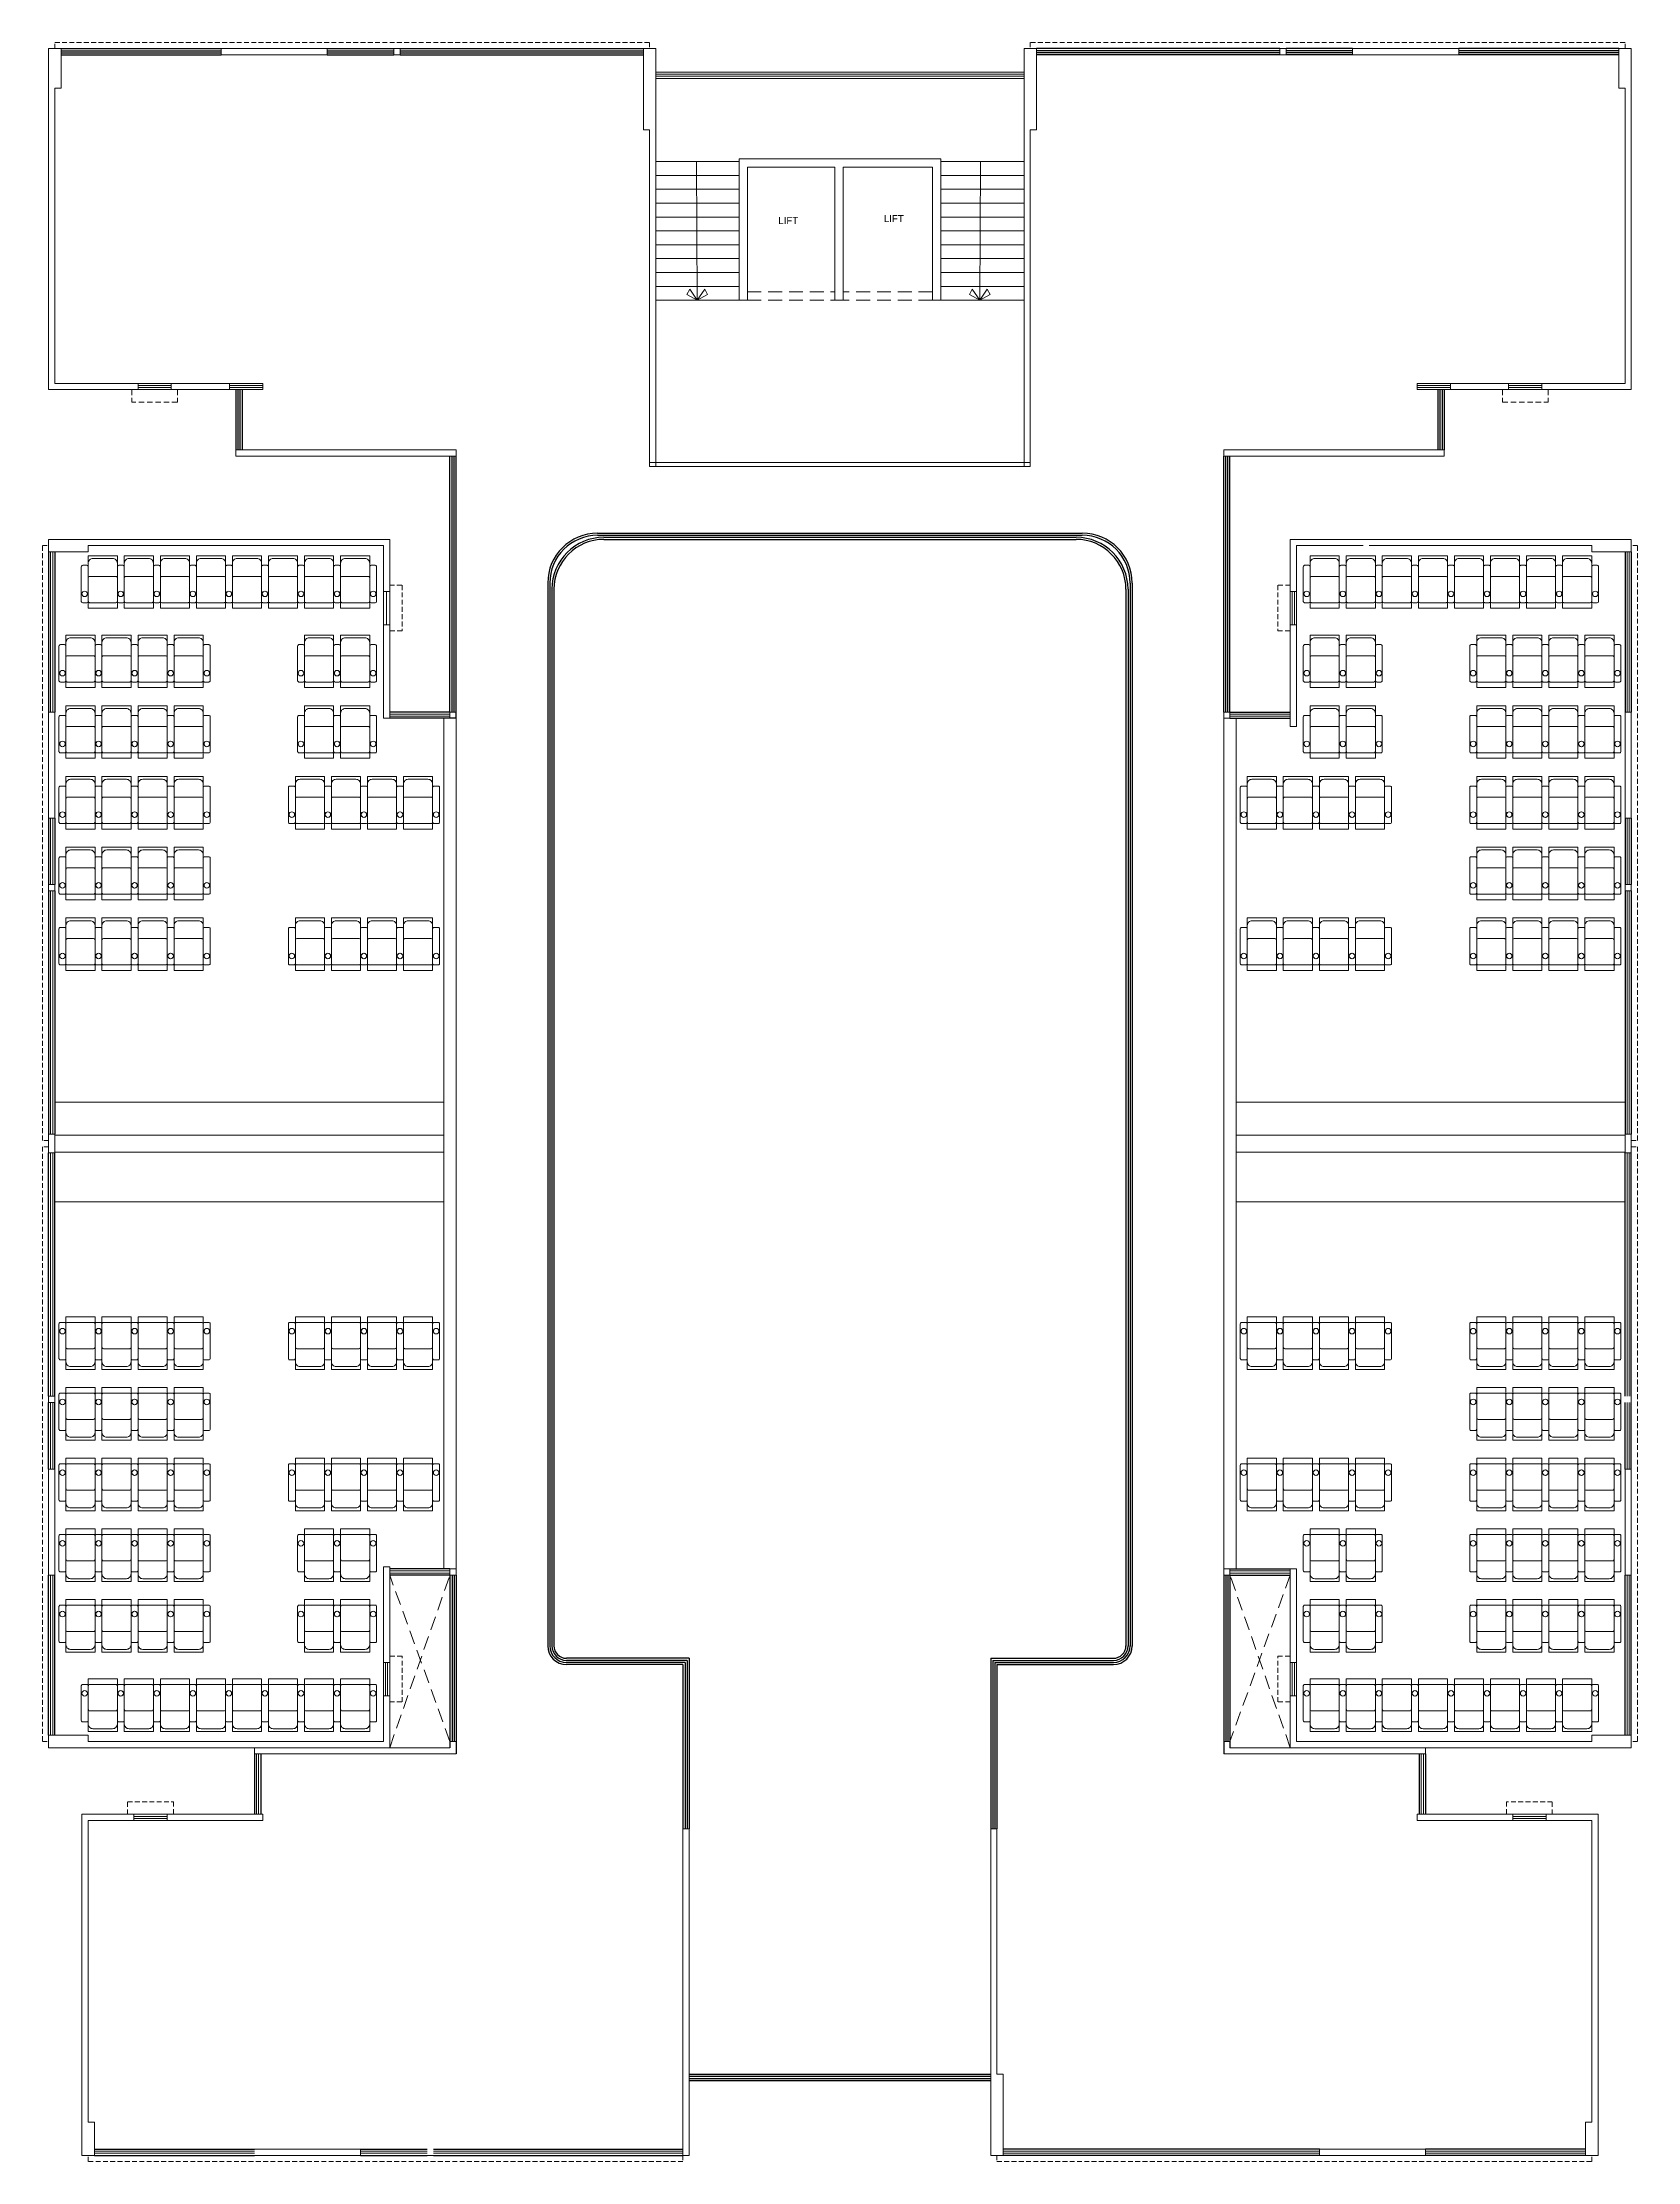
# Model space of a CAD drawing. Header units: inches. Extents: x 1807 to 67852, y 1160 to 20242.
# Drawn here: x 34339 to 35490, y 8234 to 9763 of the extents above; entities that cross this region are included whole.
import ezdxf
from ezdxf.lldxf.tags import DXFTag

# ---------------------------------------------------------------- set-up
doc = ezdxf.new("R2010")
doc.units = ezdxf.units.IN
doc.header["$MEASUREMENT"] = 0
doc.linetypes.add('DASHED', pattern=[0.75, 0.5, -0.25])
for name, color, linetype, lineweight in [('02WINDOW & DOTTED', 8, 'Continuous', 20), ('CHAIRS', 34, 'Continuous', 20), ('Nstair', 8, 'Continuous', 20), ('PROJ.', 8, 'DASHED', 20), ('RAILING', 8, 'Continuous', 25), ('Railing 01', 8, 'Continuous', 18), ('SHOP TEXT', 7, 'Continuous', 15), ('wall', 7, 'Continuous', 20), ('WALLS', 7, 'Continuous', 20), ('WINDOW', 8, 'Continuous', 15)]:
    doc.layers.add(name, color=color, linetype=linetype, lineweight=lineweight)
doc.layers.add('GF', color=36, linetype='Continuous')
doc.styles.add('Krupalu 1', font='arial.ttf')
tags = doc.linetypes.add('HIDDEN', pattern=[0.375, 0.25, -0.125]).pattern_tags.tags
tags[6:7] = [DXFTag(74, 4), DXFTag(75, 0), DXFTag(340, '0'), DXFTag(46, 1.0), DXFTag(50, 0.0), DXFTag(44, 0.0), DXFTag(45, 0.0)]
tags[4:5] = [DXFTag(74, 4), DXFTag(75, 0), DXFTag(340, '0'), DXFTag(46, 1.0), DXFTag(50, 0.0), DXFTag(44, 0.0), DXFTag(45, 0.0)]

msp = doc.modelspace()

# ---------------------------------------------------------------- texts
at = {"layer": 'SHOP TEXT', "ltscale": 0.1, "style": 'Krupalu 1'}
for p in [(34869.8, 9631.7), (34945.9, 9633.1)]:
    msp.add_text('LIFT', height=5, dxfattribs=at).set_placement(p)

# ---------------------------------------------------------------- blocks, each defined once
blk = doc.blocks.new('Recliner chair-01')
at = {"layer": 'CHAIRS', "linetype": 'HIDDEN', "lineweight": -2}
blk.add_lwpolyline([(-10.5, 33.9), (10.5, 33.9), (10.5, -4), (-10.5, -4)], close=True, dxfattribs=at)
at = {"layer": 'CHAIRS', "lineweight": -2}
for points in [[(-7.1, 31.9), (7.1, 31.9, -0.414214), (10.5, 28.5), (10.5, 1, -0.414214), (9.5, 0), (-9.5, 0, -0.414214), (-10.5, 1), (-10.5, 28.5, -0.414214)], [(-10.5, 1), (-10.5, 26, 0.414214), (-11.5, 27), (-14.5, 27, 0.414214), (-15.5, 26), (-15.5, 1, 0.414214), (-14.5, 0), (-11.5, 0, 0.414214)], [(10.5, 1), (10.5, 18, 0.414214), (9.5, 19), (-9.5, 19, 0.414214), (-10.5, 18), (-10.5, 1, 0.414214), (-9.5, 0), (9.5, 0, 0.414214)], [(10.5, 1), (10.5, 26, -0.414214), (11.5, 27), (14.5, 27, -0.414214), (15.5, 26), (15.5, 1, -0.414214), (14.5, 0), (11.5, 0, -0.414214)]]:
    blk.add_lwpolyline(points, format="xyb", close=True, dxfattribs=at)
for centre in [(-13, 6.4), (13.1, 6.4)]:
    blk.add_circle(centre, 2, dxfattribs=at)
blk = doc.blocks.new('*U182')
at = {"layer": 'CHAIRS'}
blk.add_blockref('Recliner chair-01', (0, -14.9), dxfattribs=at)
blk = doc.blocks.new('*U181')
at = {"layer": 'GF', "color": 0, "linetype": 'ByBlock', "lineweight": -2}
for p in [(0, 0), (26, 0), (52, 0), (78, 0)]:
    blk.add_blockref('*U182', p, dxfattribs=at)
at = {"layer": 'GF', "color": 0, "linetype": 'ByBlock', "lineweight": -2, "transparency": 16777216}
for p in [(104, 0), (130, 0), (156, 0), (182, 0)]:
    blk.add_blockref('*U182', p, dxfattribs=at)
blk = doc.blocks.new('*U184')
at = {"layer": 'CHAIRS'}
blk.add_blockref('Recliner chair-01', (0, -14.9), dxfattribs=at)
blk = doc.blocks.new('*U183')
at = {"layer": 'GF', "color": 0, "linetype": 'ByBlock', "lineweight": -2}
for p in [(0, 0), (26, 0)]:
    blk.add_blockref('*U184', p, dxfattribs=at)
at = {"layer": 'GF', "color": 0, "linetype": 'ByBlock', "lineweight": -2, "transparency": 16777216}
for p in [(0, -51), (26, -51)]:
    blk.add_blockref('*U184', p, dxfattribs=at)
blk = doc.blocks.new('*U186')
at = {"layer": 'CHAIRS'}
blk.add_blockref('Recliner chair-01', (0, -14.9), dxfattribs=at)
blk = doc.blocks.new('*U185')
at = {"layer": 'GF', "color": 0, "linetype": 'ByBlock', "lineweight": -2}
for p in [(0, 0), (26, 0), (52, 0), (78, 0)]:
    blk.add_blockref('*U186', p, dxfattribs=at)
blk = doc.blocks.new('*U188')
at = {"layer": 'CHAIRS'}
blk.add_blockref('Recliner chair-01', (0, -14.9), dxfattribs=at)
blk = doc.blocks.new('*U187')
at = {"layer": 'GF', "color": 0, "linetype": 'ByBlock', "lineweight": -2}
for p in [(0, 0), (26, 0)]:
    blk.add_blockref('*U188', p, dxfattribs=at)
at = {"layer": 'GF', "color": 0, "linetype": 'ByBlock', "lineweight": -2, "transparency": 16777216}
for p in [(52, 0), (78, 0), (0, -51), (26, -51), (52, -51), (78, -51), (0, -102), (26, -102), (52, -102), (78, -102), (0, -153), (26, -153), (52, -153), (78, -153), (0, -204), (26, -204), (52, -204), (78, -204)]:
    blk.add_blockref('*U188', p, dxfattribs=at)
blk = doc.blocks.new('*U190')
at = {"layer": 'CHAIRS'}
blk.add_blockref('Recliner chair-01', (0, -14.9), dxfattribs=at)
blk = doc.blocks.new('*U189')
at = {"layer": 'GF', "color": 0, "linetype": 'ByBlock', "lineweight": -2}
for p in [(0, 0), (26, 0), (52, 0), (78, 0)]:
    blk.add_blockref('*U190', p, dxfattribs=at)
blk = doc.blocks.new('*U194')
at = {"layer": 'CHAIRS'}
blk.add_blockref('Recliner chair-01', (0, -14.9), dxfattribs=at)
blk = doc.blocks.new('*U193')
at = {"layer": 'GF', "color": 0, "linetype": 'ByBlock', "lineweight": -2}
for p in [(0, 0), (26, 0), (52, 0), (78, 0)]:
    blk.add_blockref('*U194', p, dxfattribs=at)
at = {"layer": 'GF', "color": 0, "linetype": 'ByBlock', "lineweight": -2, "transparency": 16777216}
for p in [(104, 0), (130, 0), (156, 0), (182, 0)]:
    blk.add_blockref('*U194', p, dxfattribs=at)
blk = doc.blocks.new('*U196')
at = {"layer": 'CHAIRS'}
blk.add_blockref('Recliner chair-01', (0, -14.9), dxfattribs=at)
blk = doc.blocks.new('*U195')
at = {"layer": 'GF', "color": 0, "linetype": 'ByBlock', "lineweight": -2}
for p in [(0, 0), (26, 0)]:
    blk.add_blockref('*U196', p, dxfattribs=at)
at = {"layer": 'GF', "color": 0, "linetype": 'ByBlock', "lineweight": -2, "transparency": 16777216}
for p in [(0, -51), (26, -51)]:
    blk.add_blockref('*U196', p, dxfattribs=at)
blk = doc.blocks.new('*U198')
at = {"layer": 'CHAIRS'}
blk.add_blockref('Recliner chair-01', (0, -14.9), dxfattribs=at)
blk = doc.blocks.new('*U197')
at = {"layer": 'GF', "color": 0, "linetype": 'ByBlock', "lineweight": -2}
for p in [(0, 0), (26, 0), (52, 0), (78, 0)]:
    blk.add_blockref('*U198', p, dxfattribs=at)
blk = doc.blocks.new('*U192')
at = {"layer": 'CHAIRS'}
blk.add_blockref('Recliner chair-01', (0, -14.9), dxfattribs=at)
blk = doc.blocks.new('*U191')
at = {"layer": 'GF', "color": 0, "linetype": 'ByBlock', "lineweight": -2}
for p in [(0, 0), (26, 0)]:
    blk.add_blockref('*U192', p, dxfattribs=at)
at = {"layer": 'GF', "color": 0, "linetype": 'ByBlock', "lineweight": -2, "transparency": 16777216}
for p in [(52, 0), (78, 0), (0, -51), (26, -51), (52, -51), (78, -51), (0, -102), (26, -102), (52, -102), (78, -102), (0, -153), (26, -153), (52, -153), (78, -153), (0, -204), (26, -204), (52, -204), (78, -204)]:
    blk.add_blockref('*U192', p, dxfattribs=at)
blk = doc.blocks.new('*U200')
at = {"layer": 'CHAIRS'}
blk.add_blockref('Recliner chair-01', (0, -14.9), dxfattribs=at)
blk = doc.blocks.new('*U199')
at = {"layer": 'GF', "color": 0, "linetype": 'ByBlock', "lineweight": -2}
for p in [(0, 0), (26, 0), (52, 0), (78, 0)]:
    blk.add_blockref('*U200', p, dxfattribs=at)
blk = doc.blocks.new('*U206')
at = {"layer": 'CHAIRS'}
blk.add_blockref('Recliner chair-01', (0, -14.9), dxfattribs=at)
blk = doc.blocks.new('*U205')
at = {"layer": 'GF', "color": 0, "linetype": 'ByBlock', "lineweight": -2}
for p in [(0, 0), (26, 0), (52, 0), (78, 0)]:
    blk.add_blockref('*U206', p, dxfattribs=at)
at = {"layer": 'GF', "color": 0, "linetype": 'ByBlock', "lineweight": -2, "transparency": 16777216}
for p in [(104, 0), (130, 0), (156, 0), (182, 0)]:
    blk.add_blockref('*U206', p, dxfattribs=at)
blk = doc.blocks.new('*U210')
at = {"layer": 'CHAIRS'}
blk.add_blockref('Recliner chair-01', (0, -14.9), dxfattribs=at)
blk = doc.blocks.new('*U209')
at = {"layer": 'GF', "color": 0, "linetype": 'ByBlock', "lineweight": -2}
for p in [(0, 0), (26, 0)]:
    blk.add_blockref('*U210', p, dxfattribs=at)
at = {"layer": 'GF', "color": 0, "linetype": 'ByBlock', "lineweight": -2, "transparency": 16777216}
for p in [(0, -51), (26, -51)]:
    blk.add_blockref('*U210', p, dxfattribs=at)
blk = doc.blocks.new('*U212')
at = {"layer": 'CHAIRS'}
blk.add_blockref('Recliner chair-01', (0, -14.9), dxfattribs=at)
blk = doc.blocks.new('*U211')
at = {"layer": 'GF', "color": 0, "linetype": 'ByBlock', "lineweight": -2}
for p in [(0, 0), (26, 0), (52, 0), (78, 0)]:
    blk.add_blockref('*U212', p, dxfattribs=at)
blk = doc.blocks.new('*U204')
at = {"layer": 'CHAIRS'}
blk.add_blockref('Recliner chair-01', (0, -14.9), dxfattribs=at)
blk = doc.blocks.new('*U203')
at = {"layer": 'GF', "color": 0, "linetype": 'ByBlock', "lineweight": -2}
for p in [(0, 0), (26, 0)]:
    blk.add_blockref('*U204', p, dxfattribs=at)
at = {"layer": 'GF', "color": 0, "linetype": 'ByBlock', "lineweight": -2, "transparency": 16777216}
for p in [(52, 0), (78, 0), (0, -51), (26, -51), (52, -51), (78, -51), (0, -102), (26, -102), (52, -102), (78, -102), (0, -153), (26, -153), (52, -153), (78, -153), (0, -204), (26, -204), (52, -204), (78, -204)]:
    blk.add_blockref('*U204', p, dxfattribs=at)
blk = doc.blocks.new('*U214')
at = {"layer": 'CHAIRS'}
blk.add_blockref('Recliner chair-01', (0, -14.9), dxfattribs=at)
blk = doc.blocks.new('*U213')
at = {"layer": 'GF', "color": 0, "linetype": 'ByBlock', "lineweight": -2}
for p in [(0, 0), (26, 0), (52, 0), (78, 0)]:
    blk.add_blockref('*U214', p, dxfattribs=at)
blk = doc.blocks.new('*U216')
at = {"layer": 'CHAIRS'}
blk.add_blockref('Recliner chair-01', (0, -14.9), dxfattribs=at)
blk = doc.blocks.new('*U215')
at = {"layer": 'GF', "color": 0, "linetype": 'ByBlock', "lineweight": -2}
for p in [(0, 0), (26, 0), (52, 0), (78, 0)]:
    blk.add_blockref('*U216', p, dxfattribs=at)
at = {"layer": 'GF', "color": 0, "linetype": 'ByBlock', "lineweight": -2, "transparency": 16777216}
for p in [(104, 0), (130, 0), (156, 0), (182, 0)]:
    blk.add_blockref('*U216', p, dxfattribs=at)
blk = doc.blocks.new('*U208')
at = {"layer": 'CHAIRS'}
blk.add_blockref('Recliner chair-01', (0, -14.9), dxfattribs=at)
blk = doc.blocks.new('*U207')
at = {"layer": 'GF', "color": 0, "linetype": 'ByBlock', "lineweight": -2}
for p in [(0, 0), (26, 0)]:
    blk.add_blockref('*U208', p, dxfattribs=at)
at = {"layer": 'GF', "color": 0, "linetype": 'ByBlock', "lineweight": -2, "transparency": 16777216}
for p in [(0, -51), (26, -51)]:
    blk.add_blockref('*U208', p, dxfattribs=at)
blk = doc.blocks.new('*U202')
at = {"layer": 'CHAIRS'}
blk.add_blockref('Recliner chair-01', (0, -14.9), dxfattribs=at)
blk = doc.blocks.new('*U201')
at = {"layer": 'GF', "color": 0, "linetype": 'ByBlock', "lineweight": -2}
for p in [(0, 0), (26, 0), (52, 0), (78, 0)]:
    blk.add_blockref('*U202', p, dxfattribs=at)
blk = doc.blocks.new('*U218')
at = {"layer": 'CHAIRS'}
blk.add_blockref('Recliner chair-01', (0, -14.9), dxfattribs=at)
blk = doc.blocks.new('*U217')
at = {"layer": 'GF', "color": 0, "linetype": 'ByBlock', "lineweight": -2}
for p in [(0, 0), (26, 0)]:
    blk.add_blockref('*U218', p, dxfattribs=at)
at = {"layer": 'GF', "color": 0, "linetype": 'ByBlock', "lineweight": -2, "transparency": 16777216}
for p in [(52, 0), (78, 0), (0, -51), (26, -51), (52, -51), (78, -51), (0, -102), (26, -102), (52, -102), (78, -102), (0, -153), (26, -153), (52, -153), (78, -153), (0, -204), (26, -204), (52, -204), (78, -204)]:
    blk.add_blockref('*U218', p, dxfattribs=at)
blk = doc.blocks.new('*U220')
at = {"layer": 'CHAIRS'}
blk.add_blockref('Recliner chair-01', (0, -14.9), dxfattribs=at)
blk = doc.blocks.new('*U219')
at = {"layer": 'GF', "color": 0, "linetype": 'ByBlock', "lineweight": -2}
for p in [(0, 0), (26, 0), (52, 0), (78, 0)]:
    blk.add_blockref('*U220', p, dxfattribs=at)

# ---------------------------------------------------------------- linework, layer by layer
at = {"layer": '02WINDOW & DOTTED'}
for p, q in [((35047, 9741.2), (34781.3, 9741.2)), ((35047, 9739.7), (34781.3, 9739.7)), ((35047, 9738.2), (34781.3, 9738.2)), ((35047, 9736.7), (34781.3, 9736.7)), ((34745.3, 8597.2), (34805.3, 8597.2)), ((34745.3, 8595.7), (34803.8, 8595.7)), ((34745.3, 8594.2), (34802.3, 8594.2)), ((34745.3, 8592.7), (34800.8, 8592.7))]:
    msp.add_line(p, q, dxfattribs=at)
at = {"layer": '02WINDOW & DOTTED', "linetype": 'DASHED', "ltscale": 20}
for p, q in [((34847.5, 9582.7), (34910.5, 9582.7)), ((34847.5, 9576.7), (34910.5, 9576.7)), ((34981, 9582.7), (34916.5, 9582.7)), ((34981, 9576.7), (34916.5, 9576.7)), ((34633, 8537.2), (34589.5, 8657.2)), ((34589.5, 8532.7), (34633, 8657.2)), ((35239, 8532.7), (35195.5, 8657.2)), ((35239, 8657.2), (35195.5, 8537.2))]:
    msp.add_line(p, q, dxfattribs=at)
at = {"layer": 'Nstair', "ltscale": 10}
for p, q in [((34841.5, 9676.7), (34781.5, 9676.7)), ((34810.8, 9676.7), (34811.3, 9576.7)), ((34987, 9676.7), (35047, 9676.7)), ((35015.6, 9676.7), (35015.1, 9576.7)), ((34841.5, 9666.7), (34781.5, 9666.7)), ((34987, 9666.7), (35047, 9666.7)), ((34841.5, 9656.7), (34781.5, 9656.7)), ((34841.5, 9646.7), (34781.5, 9646.7)), ((34987, 9656.7), (35047, 9656.7)), ((34987, 9646.7), (35047, 9646.7)), ((34841.5, 9636.7), (34781.5, 9636.7)), ((34987, 9636.7), (35047, 9636.7)), ((34841.5, 9626.7), (34781.5, 9626.7)), ((34841.5, 9616.7), (34781.5, 9616.7)), ((34987, 9626.7), (35047, 9626.7)), ((34987, 9616.7), (35047, 9616.7)), ((34841.5, 9606.7), (34781.5, 9606.7)), ((34987, 9606.7), (35047, 9606.7)), ((34841.5, 9596.7), (34781.5, 9596.7)), ((34841.5, 9586.7), (34781.5, 9586.7)), ((34803.7, 9580.9), (34805.9, 9584.8)), ((34805.9, 9584.8), (34811.3, 9576.7)), ((34816.7, 9584.8), (34811.3, 9576.7)), ((34818.8, 9580.9), (34816.7, 9584.8)), ((34987, 9596.7), (35047, 9596.7)), ((34987, 9586.7), (35047, 9586.7)), ((35007.6, 9580.9), (35009.7, 9584.8)), ((35009.7, 9584.8), (35015.1, 9576.7)), ((35020.5, 9584.8), (35015.1, 9576.7)), ((35022.6, 9580.9), (35020.5, 9584.8)), ((34841.5, 9576.7), (34781.5, 9576.7)), ((34811.3, 9576.7), (34803.7, 9580.9)), ((34811.3, 9576.7), (34818.8, 9580.9)), ((34987, 9576.7), (35047, 9576.7)), ((35015.1, 9576.7), (35007.6, 9580.9)), ((35015.1, 9576.7), (35022.6, 9580.9))]:
    msp.add_line(p, q, dxfattribs=at)
at = {"layer": 'PROJ.', "ltscale": 8}
for p, q in [((34403.5, 9512.2), (34403.5, 9503.2)), ((34436.5, 9512.2), (34436.5, 9503.2)), ((35392, 9512.2), (35392, 9503.2)), ((35425, 9512.2), (35425, 9503.2)), ((34436.5, 9503.2), (34403.5, 9503.2)), ((35392, 9503.2), (35425, 9503.2))]:
    msp.add_line(p, q, dxfattribs=at)
at = {"layer": 'PROJ.', "ltscale": 7}
for points in [[(34348, 9758.2), (34348, 9762.7), (34777, 9762.7), (34777, 9758.2)], [(35480.5, 9758.2), (35480.5, 9762.7), (35051.5, 9762.7), (35051.5, 9758.2)], [(34343.5, 8970.7), (34339, 8970.7), (34339, 9399.7), (34343.5, 9399.7)], [(35485, 8970.7), (35489.5, 8970.7), (35489.5, 9399.7), (35485, 9399.7)], [(34589.5, 9371.2), (34598.5, 9371.2), (34598.5, 9338.2), (34589.5, 9338.2)], [(35239, 9371.2), (35230, 9371.2), (35230, 9338.2), (35239, 9338.2)], [(34343.5, 8966.2), (34339, 8966.2), (34339, 8537.2), (34343.5, 8537.2)], [(35485, 8966.2), (35489.5, 8966.2), (35489.5, 8537.2), (35485, 8537.2)], [(34589.5, 8565.7), (34598.5, 8565.7), (34598.5, 8598.7), (34589.5, 8598.7)], [(35239, 8565.7), (35230, 8565.7), (35230, 8598.7), (35239, 8598.7)], [(34400.5, 8484.7), (34400.5, 8493.7), (34433.5, 8493.7), (34433.5, 8484.7)], [(35428, 8484.7), (35428, 8493.7), (35395, 8493.7), (35395, 8484.7)], [(34801, 8238.7), (34801, 8234.2), (34372, 8234.2), (34372, 8238.7)], [(35027.5, 8238.7), (35027.5, 8234.2), (35456.5, 8234.2), (35456.5, 8238.7)]]:
    msp.add_lwpolyline(points, dxfattribs=at)
at = {"layer": 'RAILING'}
for p, q in [((34352.5, 9758.2), (34468, 9758.2)), ((34352.5, 9756.7), (34468, 9756.7)), ((34352.5, 9755.2), (34468, 9755.2)), ((34352.5, 9753.7), (34468, 9753.7)), ((34544.5, 9758.2), (34592.5, 9758.2)), ((34544.5, 9756.7), (34592.5, 9756.7)), ((34544.5, 9755.2), (34592.5, 9755.2)), ((34544.5, 9753.7), (34592.5, 9753.7)), ((34597, 9758.2), (34772.5, 9758.2)), ((34597, 9756.7), (34772.5, 9756.7)), ((34597, 9755.2), (34772.5, 9755.2)), ((34597, 9753.7), (34772.5, 9753.7)), ((35231.5, 9758.2), (35056, 9758.2)), ((35231.5, 9756.7), (35056, 9756.7)), ((35231.5, 9755.2), (35056, 9755.2)), ((35231.5, 9753.7), (35056, 9753.7)), ((35284, 9758.2), (35236, 9758.2)), ((35284, 9756.7), (35236, 9756.7)), ((35284, 9755.2), (35236, 9755.2)), ((35284, 9753.7), (35236, 9753.7)), ((35476, 9758.2), (35360.5, 9758.2)), ((35476, 9756.7), (35360.5, 9756.7)), ((35476, 9755.2), (35360.5, 9755.2)), ((35476, 9753.7), (35360.5, 9753.7)), ((34478.5, 9512.2), (34478.5, 9468.7)), ((34480, 9512.2), (34480, 9468.7)), ((34481.5, 9512.2), (34481.5, 9468.7)), ((34483, 9512.2), (34483, 9468.7)), ((35345.5, 9512.2), (35345.5, 9468.7)), ((35347, 9512.2), (35347, 9468.7)), ((35348.5, 9512.2), (35348.5, 9468.7)), ((35350, 9512.2), (35350, 9468.7)), ((34633, 9279.7), (34633, 9464.2)), ((34634.5, 9279.7), (34634.5, 9464.2)), ((34636, 9279.7), (34636, 9464.2)), ((34637.5, 9275.2), (34637.5, 9464.2)), ((35191, 9279.7), (35191, 9464.2)), ((35192.5, 9279.7), (35192.5, 9464.2)), ((35194, 9279.7), (35194, 9464.2)), ((35195.5, 9279.7), (35195.5, 9464.2)), ((34739.5, 9408.7), (35089, 9408.7)), ((34739.5, 9407.2), (35089, 9407.2)), ((34744, 9405.7), (35084.5, 9405.7)), ((34744, 9404.2), (35084.5, 9404.2)), ((34343.5, 9395.2), (34343.5, 9279.7)), ((34348, 9395.2), (34348, 9279.7)), ((35480.5, 9395.2), (35480.5, 9279.7)), ((35485, 9395.2), (35485, 9279.7)), ((34703.5, 9372.7), (34703.5, 8606.2)), ((34705, 9372.7), (34705, 8606.2)), ((35123.5, 9372.7), (35123.5, 8605.9)), ((35125, 9372.7), (35125, 8605.9)), ((34706.5, 9368.2), (34706.5, 8606.2)), ((34708, 9368.2), (34708, 8606.2)), ((35120.5, 9368.2), (35120.5, 8606)), ((35122, 9368.2), (35122, 8606)), ((34633, 9279.7), (34589.5, 9279.7)), ((35195.5, 9279.7), (35239, 9279.7)), ((34637.5, 9275.2), (34589.5, 9275.2)), ((35195.5, 9275.2), (35239, 9275.2)), ((34343.5, 9203.2), (34343.5, 9155.2)), ((34348, 9203.2), (34348, 9155.2)), ((35480.5, 9203.2), (35480.5, 9155.2)), ((35485, 9203.2), (35485, 9155.2)), ((34343.5, 9150.7), (34343.5, 8975.2)), ((34348, 9150.7), (34348, 8975.2)), ((35480.5, 9150.7), (35480.5, 8975.2)), ((35485, 9150.7), (35485, 8975.2)), ((34343.5, 8786.2), (34343.5, 8961.7)), ((34348, 8786.2), (34348, 8961.7)), ((35480.5, 8786.2), (35480.5, 8961.7)), ((35485, 8786.2), (35485, 8961.7)), ((34343.5, 8733.7), (34343.5, 8781.7)), ((34348, 8733.7), (34348, 8781.7)), ((35480.5, 8733.7), (35480.5, 8781.7)), ((35485, 8733.7), (35485, 8781.7)), ((34343.5, 8541.7), (34343.5, 8657.2)), ((34348, 8541.7), (34348, 8657.2)), ((34633, 8661.7), (34589.5, 8661.7)), ((34633, 8657.2), (34589.5, 8657.2)), ((34633, 8657.2), (34633, 8532.7)), ((34634.5, 8657.2), (34634.5, 8537.2)), ((34636, 8657.2), (34636, 8537.2)), ((34637.5, 8657.2), (34637.5, 8528.2)), ((35191, 8657.2), (35191, 8528.2)), ((35192.5, 8657.2), (35192.5, 8537.2)), ((35194, 8657.2), (35194, 8537.2)), ((35195.5, 8661.7), (35239, 8661.7)), ((35195.5, 8657.2), (35239, 8657.2)), ((35195.5, 8657.2), (35195.5, 8532.7)), ((35480.5, 8541.7), (35480.5, 8657.2)), ((35485, 8541.7), (35485, 8657.2)), ((34805.5, 8597.2), (34717, 8597.2)), ((34804, 8595.7), (34717, 8595.7)), ((34802.5, 8594.2), (34717, 8594.2)), ((34801, 8592.7), (34717, 8592.7)), ((34801, 8592.7), (34801, 8474.2)), ((34802.5, 8594.2), (34802.5, 8474.2)), ((34804, 8595.7), (34804, 8474.2)), ((34805.5, 8597.2), (34805.5, 8474.2)), ((35023, 8597.2), (35023, 8474.2)), ((35023, 8597.2), (35111.5, 8597.2)), ((35024.5, 8595.7), (35024.5, 8474.2)), ((35024.5, 8595.7), (35111.5, 8595.7)), ((35026, 8594.2), (35026, 8474.2)), ((35026, 8594.2), (35111.5, 8594.2)), ((35027.5, 8592.7), (35027.5, 8474.2)), ((35027.5, 8592.7), (35111.5, 8592.7)), ((34492, 8528.2), (34492, 8484.7)), ((34496.5, 8528.2), (34496.5, 8484.7)), ((35332, 8528.2), (35332, 8484.7)), ((35336.5, 8528.2), (35336.5, 8484.7)), ((34805.5, 8297.2), (35023, 8297.2)), ((34805.5, 8295.7), (35023, 8295.7)), ((34805.5, 8294.2), (35023, 8294.2)), ((34805.5, 8292.7), (35023, 8292.7)), ((34805.5, 8292.7), (35023, 8292.7)), ((34376.5, 8243.2), (34492, 8243.2)), ((34376.5, 8238.7), (34492, 8238.7)), ((34568.5, 8243.2), (34616.5, 8243.2)), ((34568.5, 8238.7), (34616.5, 8238.7)), ((34621, 8243.2), (34801, 8243.2)), ((34621, 8238.7), (34801, 8238.7)), ((35203, 8243.2), (35032, 8243.2)), ((35203, 8238.7), (35032, 8238.7)), ((35260, 8243.2), (35203, 8243.2)), ((35260, 8238.7), (35203, 8238.7)), ((35452, 8243.2), (35336.5, 8243.2)), ((35452, 8238.7), (35336.5, 8238.7))]:
    msp.add_line(p, q, dxfattribs=at)
for centre, radius, start, end in [((34739.5, 9372.7), 36, 90, 180), ((34739.5, 9372.7), 34.5, 90, 180), ((34744, 9368.2), 37.5, 90, 180), ((34744, 9368.2), 36, 90, 180), ((35084.5, 9368.2), 37.5, 0, 90), ((35084.5, 9368.2), 36, 0, 90), ((35089, 9372.7), 36, 0, 90), ((35089, 9372.7), 34.5, 0, 90), ((34717, 8606.2), 13.5, 180, 270), ((34717, 8606.2), 12, 180, 270), ((34717, 8606.2), 10.5, 180, 270), ((34717, 8606.2), 9, 180, 270), ((35111.5, 8606.2), 13.5, 270, 0), ((35111.5, 8606.2), 12, 270, 0), ((35111.5, 8606.2), 10.5, 270, 0), ((35111.5, 8606.2), 9, 270, 0)]:
    msp.add_arc(centre, radius, start, end, dxfattribs=at)
at = {"layer": 'Railing 01'}
for p, q in [((34345, 9395.2), (34345, 9279.7)), ((34346.5, 9395.2), (34346.5, 9279.7)), ((35482, 9395.2), (35482, 9279.7)), ((35483.5, 9395.2), (35483.5, 9279.7)), ((34633, 9278.2), (34589.5, 9278.2)), ((35195.5, 9278.2), (35239, 9278.2)), ((34633, 9276.7), (34589.5, 9276.7)), ((35195.5, 9276.7), (35239, 9276.7)), ((34345, 9203.2), (34345, 9155.2)), ((34346.5, 9203.2), (34346.5, 9155.2)), ((35482, 9203.2), (35482, 9155.2)), ((35483.5, 9203.2), (35483.5, 9155.2)), ((34345, 9150.7), (34345, 8975.2)), ((34346.5, 9150.7), (34346.5, 8975.2)), ((35482, 9150.7), (35482, 8975.2)), ((35483.5, 9150.7), (35483.5, 8975.2)), ((34345, 8786.2), (34345, 8961.7)), ((34346.5, 8786.2), (34346.5, 8961.7)), ((35482, 8786.2), (35482, 8961.7)), ((35483.5, 8786.2), (35483.5, 8961.7)), ((34345, 8733.7), (34345, 8781.7)), ((34346.5, 8733.7), (34346.5, 8781.7)), ((35482, 8733.7), (35482, 8781.7)), ((35483.5, 8733.7), (35483.5, 8781.7)), ((34345, 8541.7), (34345, 8657.2)), ((34346.5, 8541.7), (34346.5, 8657.2)), ((34633, 8660.2), (34589.5, 8660.2)), ((34633, 8658.7), (34589.5, 8658.7)), ((35195.5, 8660.2), (35239, 8660.2)), ((35195.5, 8658.7), (35239, 8658.7)), ((35482, 8541.7), (35482, 8657.2)), ((35483.5, 8541.7), (35483.5, 8657.2)), ((34493.5, 8528.2), (34493.5, 8484.7)), ((34495, 8528.2), (34495, 8484.7)), ((35333.5, 8528.2), (35333.5, 8484.7)), ((35335, 8528.2), (35335, 8484.7)), ((34376.5, 8241.7), (34492, 8241.7)), ((34376.5, 8240.2), (34492, 8240.2)), ((34568.5, 8241.7), (34616.5, 8241.7)), ((34568.5, 8240.2), (34616.5, 8240.2)), ((34621, 8241.7), (34801, 8241.7)), ((34621, 8240.2), (34801, 8240.2)), ((35203, 8241.7), (35032, 8241.7)), ((35203, 8240.2), (35032, 8240.2)), ((35260, 8241.7), (35203, 8241.7)), ((35260, 8240.2), (35203, 8240.2)), ((35452, 8241.7), (35336.5, 8241.7)), ((35452, 8240.2), (35336.5, 8240.2))]:
    msp.add_line(p, q, dxfattribs=at)
at = {"layer": 'wall'}
for p, q in [((34343.5, 9758.2), (34343.5, 9512.2)), ((34343.5, 9758.2), (34352.5, 9758.2)), ((34352.5, 9734.2), (34352.5, 9758.2)), ((34468, 9758.2), (34468, 9753.7)), ((34468, 9758.2), (34544.5, 9758.2)), ((34468, 9753.7), (34540, 9753.7)), ((34540, 9753.7), (34540, 9753.7)), ((34544.5, 9753.7), (34540, 9753.7)), ((34544.5, 9758.2), (34544.5, 9753.7)), ((34592.5, 9758.2), (34592.5, 9758.2)), ((34592.5, 9758.2), (34597, 9758.2)), ((34772.5, 9758.2), (34772.5, 9704.2)), ((34772.5, 9758.2), (34781.5, 9758.2)), ((34781.5, 9758.2), (34781.5, 9456.7)), ((35047, 9758.2), (35047, 9456.7)), ((35056, 9758.2), (35047, 9758.2)), ((35056, 9758.2), (35056, 9704.2)), ((35231.5, 9758.2), (35231.5, 9753.7)), ((35236, 9758.2), (35231.5, 9758.2)), ((35236, 9758.2), (35236, 9753.7)), ((35284, 9758.2), (35284, 9753.7)), ((35360.5, 9758.2), (35284, 9758.2)), ((35360.5, 9753.7), (35284, 9753.7)), ((35360.5, 9758.2), (35360.5, 9753.7)), ((35476, 9734.2), (35476, 9758.2)), ((35485, 9758.2), (35476, 9758.2)), ((35485, 9758.2), (35485, 9512.2)), ((34348, 9729.7), (34348, 9569.2)), ((34352.5, 9729.7), (34348, 9729.7)), ((34352.5, 9729.7), (34352.5, 9734.2)), ((35476, 9729.7), (35476, 9734.2)), ((35476, 9734.2), (35476, 9734.2)), ((35476, 9729.7), (35480.5, 9729.7)), ((35480.5, 9729.7), (35480.5, 9569.2)), ((34772.5, 9699.7), (34772.5, 9704.2)), ((34772.5, 9704.2), (34772.5, 9704.2)), ((34772.5, 9699.7), (34777, 9699.7)), ((34777, 9699.7), (34777, 9456.7)), ((35051.5, 9699.7), (35051.5, 9456.7)), ((35056, 9699.7), (35051.5, 9699.7)), ((35056, 9699.7), (35056, 9704.2)), ((35056, 9704.2), (35056, 9704.2)), ((34916.5, 9678.7), (34841.5, 9678.7)), ((34841.5, 9678.7), (34841.5, 9576.7)), ((34910.5, 9678.7), (34987, 9678.7)), ((34987, 9678.7), (34987, 9576.7)), ((34847.5, 9576.7), (34847.5, 9672.7)), ((34847.5, 9672.7), (34910.5, 9672.7)), ((34910.5, 9672.7), (34910.5, 9576.7)), ((34910.5, 9576.7), (34910.5, 9672.7)), ((34916.5, 9576.7), (34916.5, 9672.7)), ((34981, 9672.7), (34916.5, 9672.7)), ((34916.5, 9672.7), (34916.5, 9576.7)), ((34981, 9576.7), (34981, 9672.7)), ((34348, 9569.2), (34348, 9564.7)), ((34348, 9569.2), (34348, 9569.2)), ((34841.5, 9576.7), (34847.5, 9576.7)), ((34910.5, 9576.7), (34916.5, 9576.7)), ((34916.5, 9576.7), (34910.5, 9576.7)), ((34987, 9576.7), (34981, 9576.7)), ((35480.5, 9569.2), (35480.5, 9564.7)), ((35480.5, 9569.2), (35480.5, 9569.2)), ((34348, 9564.7), (34348, 9564.7)), ((34348, 9564.7), (34348, 9516.7)), ((35480.5, 9564.7), (35480.5, 9564.7)), ((35480.5, 9564.7), (35480.5, 9516.7)), ((34408, 9512.2), (34343.5, 9512.2)), ((34408, 9516.7), (34348, 9516.7)), ((34408, 9516.7), (34408, 9512.2)), ((34432, 9516.7), (34432, 9512.2)), ((34474, 9512.2), (34432, 9512.2)), ((34436.5, 9516.7), (34436.5, 9516.7)), ((34474, 9516.7), (34436.5, 9516.7)), ((34474, 9516.7), (34474, 9512.2)), ((35354.5, 9516.7), (35396.5, 9516.7)), ((35354.5, 9516.7), (35354.5, 9512.2)), ((35354.5, 9512.2), (35396.5, 9512.2)), ((35396.5, 9516.7), (35396.5, 9512.2)), ((35420.5, 9516.7), (35420.5, 9512.2)), ((35420.5, 9516.7), (35480.5, 9516.7)), ((35420.5, 9512.2), (35485, 9512.2)), ((34478.5, 9468.7), (34478.5, 9464.2)), ((35350, 9468.7), (35350, 9464.2)), ((34589.5, 9404.2), (34343.5, 9404.2)), ((34343.5, 9395.2), (34343.5, 9404.2)), ((34589.5, 9366.7), (34589.5, 9404.2)), ((35239, 9404.2), (35485, 9404.2)), ((35239, 9366.7), (35239, 9404.2)), ((35485, 9395.2), (35485, 9404.2)), ((34367.5, 9395.2), (34343.5, 9395.2)), ((34367.5, 9395.2), (34367.5, 9395.2)), ((34367.5, 9395.2), (34372, 9395.2)), ((34372, 9399.7), (34372, 9395.2)), ((34532.5, 9399.7), (34372, 9399.7)), ((34532.5, 9399.7), (34532.5, 9399.7)), ((34537, 9399.7), (34532.5, 9399.7)), ((34537, 9399.7), (34537, 9399.7)), ((35243.5, 9399.7), (35291.5, 9399.7)), ((35243.5, 9366.7), (35243.5, 9399.7)), ((35296, 9399.7), (35456.5, 9399.7)), ((35456.5, 9399.7), (35456.5, 9395.2)), ((35461, 9395.2), (35456.5, 9395.2)), ((35461, 9395.2), (35485, 9395.2)), ((35461, 9395.2), (35461, 9395.2)), ((34589.5, 9366.7, 2), (34585, 9366.7, 2)), ((35239, 9366.7), (35243.5, 9366.7)), ((34585, 9275.2), (34585, 9342.7)), ((34589.5, 9342.7), (34585, 9342.7)), ((34589.5, 9275.2), (34589.5, 9342.7)), ((35239, 9269.2, -4), (35239, 9342.7)), ((35239, 9342.7), (35243.5, 9342.7)), ((35243.5, 9269.2, -4), (35243.5, 9342.7)), ((34343.5, 9279.7), (34343.5, 9203.2)), ((34348, 9279.7), (34343.5, 9279.7)), ((34348, 9279.7), (34348, 9207.7)), ((35195.5, 9279.7), (35191, 9279.7)), ((35480.5, 9279.7), (35480.5, 9207.7)), ((35480.5, 9279.7), (35485, 9279.7)), ((35485, 9279.7), (35485, 9203.2)), ((34589.5, 9275.2), (34585, 9275.2)), ((35239, 9269.2, -4), (35243.5, 9269.2, -4)), ((34348, 9203.2), (34343.5, 9203.2)), ((34348, 9207.7), (34348, 9207.7)), ((34348, 9207.7), (34348, 9203.2)), ((35480.5, 9207.7), (35480.5, 9207.7)), ((35480.5, 9207.7), (35480.5, 9203.2)), ((35480.5, 9203.2), (35485, 9203.2)), ((34343.5, 9150.7), (34343.5, 9155.2)), ((35485, 9150.7), (35485, 9155.2)), ((34343.5, 8975.2), (34343.5, 8966.2)), ((35485, 8975.2), (35485, 8966.2)), ((34343.5, 8961.7), (34343.5, 8970.7)), ((35485, 8961.7), (35485, 8970.7)), ((34343.5, 8786.2), (34343.5, 8781.7)), ((35485, 8786.2), (35485, 8781.7)), ((34343.5, 8657.2), (34343.5, 8733.7)), ((34348, 8657.2), (34348, 8729.2)), ((35480.5, 8733.7), (35485, 8733.7)), ((35480.5, 8729.2), (35480.5, 8733.7)), ((35480.5, 8657.2), (35480.5, 8729.2)), ((35485, 8657.2), (35485, 8733.7)), ((34589.5, 8663.2), (34585, 8663.2)), ((34585, 8663.2), (34585, 8594.2)), ((34589.5, 8663.2), (34589.5, 8594.2)), ((34633, 8657.2), (34637.5, 8657.2)), ((35195.5, 8657.2), (35191, 8657.2)), ((35239, 8661.7), (35243.5, 8661.7)), ((35239, 8661.7), (35239, 8594.2)), ((35243.5, 8661.7), (35243.5, 8594.2)), ((35480.5, 8661.7), (35480.5, 8661.7)), ((35480.5, 8657.2), (35485, 8657.2)), ((34589.5, 8594.2), (34585, 8594.2)), ((35239, 8594.2), (35243.5, 8594.2)), ((34589.5, 8570.2), (34585, 8570.2)), ((34585, 8570.2), (34585, 8537.2)), ((34589.5, 8570.2), (34589.5, 8532.7)), ((35239, 8570.2), (35243.5, 8570.2)), ((35239, 8570.2), (35239, 8532.7)), ((35243.5, 8570.2), (35243.5, 8537.2)), ((34367.5, 8541.7), (34343.5, 8541.7)), ((34343.5, 8541.7), (34343.5, 8532.7)), ((34589.5, 8532.7), (34343.5, 8532.7)), ((34367.5, 8541.7), (34367.5, 8541.7)), ((34367.5, 8541.7), (34372, 8541.7)), ((34372, 8537.2), (34372, 8541.7)), ((34532.5, 8537.2), (34372, 8537.2)), ((34492, 8532.7), (34633, 8532.7)), ((34492, 8528.2), (34492, 8532.7)), ((34585, 8537.2), (34532.5, 8537.2)), ((35336.5, 8532.7), (35195.5, 8532.7)), ((35239, 8532.7), (35485, 8532.7)), ((35243.5, 8537.2), (35291.5, 8537.2)), ((35291.5, 8537.2), (35456.5, 8537.2)), ((35336.5, 8528.2), (35336.5, 8532.7)), ((35456.5, 8537.2), (35456.5, 8541.7)), ((35461, 8541.7), (35456.5, 8541.7)), ((35461, 8541.7), (35485, 8541.7)), ((35461, 8541.7), (35461, 8541.7)), ((35485, 8541.7), (35485, 8532.7)), ((34492, 8528.2), (34637.5, 8528.2)), ((35336.5, 8528.2), (35191, 8528.2)), ((34367.5, 8484.7), (34367.5, 8238.7)), ((34405, 8484.7), (34367.5, 8484.7)), ((34405, 8484.7), (34405, 8480.2)), ((34498, 8484.7), (34429, 8484.7)), ((34429, 8484.7), (34429, 8480.2)), ((34498, 8484.7), (34498, 8480.2)), ((35330.5, 8484.7), (35330.5, 8480.2)), ((35330.5, 8484.7), (35399.5, 8484.7)), ((35399.5, 8484.7), (35399.5, 8480.2)), ((35423.5, 8484.7), (35423.5, 8480.2)), ((35423.5, 8484.7), (35461, 8484.7)), ((35461, 8484.7), (35461, 8238.7)), ((34372, 8480.2), (34372, 8262.7)), ((34405, 8480.2), (34372, 8480.2)), ((34498, 8480.2), (34429, 8480.2)), ((34801, 8474.2), (34805.5, 8474.2)), ((34801, 8238.7), (34801, 8474.2)), ((34805.5, 8238.7), (34805.5, 8474.2)), ((35023, 8238.7), (35023, 8474.2)), ((35027.5, 8474.2), (35023, 8474.2)), ((35027.5, 8297.2), (35027.5, 8474.2)), ((35330.5, 8480.2), (35399.5, 8480.2)), ((35423.5, 8480.2), (35456.5, 8480.2)), ((35456.5, 8480.2), (35456.5, 8262.7)), ((35032, 8297.2), (35027.5, 8297.2)), ((35032, 8297.2), (35032, 8292.7)), ((35032, 8238.7), (35032, 8292.7)), ((35032, 8292.7), (35032, 8292.7)), ((34376.5, 8262.7), (34376.5, 8238.7)), ((35452, 8262.7), (35452, 8238.7)), ((34376.5, 8238.7), (34367.5, 8238.7)), ((34492, 8243.2), (34564, 8243.2)), ((34492, 8238.7), (34568.5, 8238.7)), ((34564, 8243.2), (34564, 8243.2)), ((34564, 8243.2), (34568.5, 8243.2)), ((34568.5, 8243.2), (34568.5, 8238.7)), ((34621, 8238.7), (34616.5, 8238.7)), ((34801, 8238.7), (34805.5, 8238.7)), ((35032, 8238.7), (35023, 8238.7)), ((35260, 8243.2), (35260, 8238.7)), ((35264.5, 8243.2), (35260, 8243.2)), ((35336.5, 8238.7), (35260, 8238.7)), ((35264.5, 8243.2), (35264.5, 8243.2)), ((35336.5, 8243.2), (35264.5, 8243.2)), ((35452, 8238.7), (35461, 8238.7))]:
    msp.add_line(p, q, dxfattribs=at)
for points in [[(34483, 9468.7), (34478.5, 9468.7)], [(34478.5, 9464.2), (34637.5, 9464.2)], [(35350, 9464.2), (35191, 9464.2), (35191, 9468.7), (35350, 9468.7)]]:
    msp.add_lwpolyline(points, dxfattribs=at)
at = {"layer": 'WALLS'}
msp.add_line((34436.5, 9516.7), (34432, 9516.7), dxfattribs=at)
for points in [[(34597, 9753.7), (34592.5, 9753.7), (34592.5, 9758.2), (34597, 9758.2)], [(34637.5, 9464.2), (34478.5, 9464.2), (34478.5, 9468.7), (34637.5, 9468.7)], [(34637.5, 9279.7), (34633, 9279.7), (34633, 9275.2), (34637.5, 9275.2)], [(35191, 9279.7), (35195.5, 9279.7), (35195.5, 9275.2), (35191, 9275.2)], [(34628.5, 9275.2), (34637.5, 9275.2), (34637.5, 8661.7), (34628.5, 8661.7)], [(35200, 9275.2), (35191, 9275.2), (35191, 8661.7), (35200, 8661.7)], [(34348, 9150.7), (34343.5, 9150.7), (34343.5, 9155.2), (34348, 9155.2)], [(35480.5, 9155.2), (35485, 9155.2), (35485, 9150.7), (35480.5, 9150.7)], [(34348, 8961.7), (34343.5, 8961.7), (34343.5, 8975.2), (34348, 8975.2)], [(34348, 8974.5), (34628.5, 8974.5), (34628.5, 8962.3), (34348, 8962.3)], [(35480.5, 8974.5), (35200, 8974.5), (35200, 8962.3), (35480.5, 8962.3)], [(35480.5, 8975.2), (35485, 8975.2), (35485, 8961.7), (35480.5, 8961.7)], [(34348, 8781.7), (34343.5, 8781.7), (34343.5, 8786.2), (34348, 8786.2)], [(34343.5, 8733.7), (34348, 8733.7), (34348, 8657.2), (34343.5, 8657.2)], [(34633, 8661.7), (34637.5, 8661.7), (34637.5, 8657.2), (34633, 8657.2)], [(35195.5, 8661.7), (35191, 8661.7), (35191, 8657.2), (35195.5, 8657.2)]]:
    msp.add_lwpolyline(points, close=True, dxfattribs=at)
for points in [[(35231.5, 9753.7), (35236, 9753.7)], [(34498, 9512.2), (34498, 9516.7)], [(35330.5, 9512.2), (35330.5, 9516.7)], [(35051.5, 9459.7), (34777, 9459.7)], [(35051.5, 9456.7), (34777, 9456.7)], [(34537, 9399.7), (34585, 9399.7), (34585, 9366.7)], [(34348, 8998.3), (34628.5, 8998.3)], [(35480.5, 8998.3), (35200, 8998.3)], [(34628.5, 8926.3), (34348, 8926.3)], [(35200, 8926.3), (35480.5, 8926.3)], [(34633, 8537.2), (34637.5, 8537.2)], [(35195.5, 8537.2), (35191, 8537.2)], [(34376.5, 8262.7), (34372, 8262.7)], [(35452, 8262.7), (35456.5, 8262.7)], [(35336.5, 8243.2), (35336.5, 8238.7)]]:
    msp.add_lwpolyline(points, dxfattribs=at)
at = {"layer": 'WINDOW'}
for p, q in [((34432, 9516.7), (34408, 9516.7)), ((34432, 9515.2), (34408, 9515.2)), ((34432, 9513.7), (34408, 9513.7)), ((34432, 9512.2), (34408, 9512.2)), ((34474, 9516.7), (34498, 9516.7)), ((34474, 9515.2), (34498, 9515.2)), ((34498, 9513.7), (34474, 9513.7)), ((34498, 9512.2), (34474, 9512.2)), ((35354.5, 9516.7), (35330.5, 9516.7)), ((35354.5, 9515.2), (35330.5, 9515.2)), ((35330.5, 9513.7), (35354.5, 9513.7)), ((35330.5, 9512.2), (35354.5, 9512.2)), ((35396.5, 9516.7), (35420.5, 9516.7)), ((35396.5, 9515.2), (35420.5, 9515.2)), ((35396.5, 9513.7), (35420.5, 9513.7)), ((35396.5, 9512.2), (35420.5, 9512.2)), ((34585, 9342.8, -2), (34585, 9366.8, -2)), ((34587.3, 9342.6, -2), (34587.3, 9366.7, -2)), ((34589.5, 9342.7), (34589.5, 9366.7)), ((35239, 9342.7), (35239, 9366.7)), ((35240.5, 9342.7), (35240.5, 9366.7)), ((35242, 9342.7), (35242, 9366.7)), ((35243.5, 9342.7), (35243.5, 9366.7)), ((34585, 8594.2), (34585, 8570.2)), ((34586.5, 8594.2), (34586.5, 8570.2)), ((34588, 8594.2), (34588, 8570.2)), ((34589.5, 8594.2), (34589.5, 8570.2)), ((35239, 8594.2), (35239, 8570.2)), ((35240.5, 8594.2), (35240.5, 8570.2)), ((35242, 8594.2), (35242, 8570.2)), ((35243.5, 8594.2), (35243.5, 8570.2)), ((34429, 8484.7), (34405, 8484.7)), ((35399.5, 8484.7), (35423.5, 8484.7)), ((34429, 8483.2), (34405, 8483.2)), ((34429, 8481.7), (34405, 8481.7)), ((34429, 8480.2), (34405, 8480.2)), ((35399.5, 8483.2), (35423.5, 8483.2)), ((35399.5, 8481.7), (35423.5, 8481.7)), ((35399.5, 8480.2), (35423.5, 8480.2))]:
    msp.add_line(p, q, dxfattribs=at)

# ---------------------------------------------------------------- block references
at = {"layer": 'GF', "xscale": -1}
for name, p, rotation in [('*U181', (34564.6, 9373.4), 359.9999999999619), ('*U183', (34564.6, 9316.2), 359.9999999999619), ('*U203', (35462, 9316.2), 359.999999999993), ('*U185', (34610, 9214.2), 359.9999999999619), ('*U189', (34610, 9112.2), 359.9999999999619), ('*U191', (34366.5, 8620.6), 180), ('*U219', (35218.5, 8824.6), 179.9999999999548), ('*U201', (35218.5, 8722.6), 179.9999999999548), ('*U207', (35263.9, 8620.6), 179.9999999999548), ('*U215', (35263.9, 8563.4), 179.9999999999548)]:
    msp.add_blockref(name, p, dxfattribs=dict(at, rotation=rotation))
at = {"layer": 'GF'}
for name, p in [('*U205', (35263.9, 9373.4)), ('*U187', (34366.5, 9316.2)), ('*U209', (35263.9, 9316.2)), ('*U211', (35218.5, 9214.2)), ('*U213', (35218.5, 9112.2))]:
    msp.add_blockref(name, p, dxfattribs=at)
for name, p, rotation in [('*U199', (34610, 8824.6), 180.0000000000381), ('*U217', (35462, 8620.6), 179.999999999993), ('*U197', (34610, 8722.6), 180.0000000000381), ('*U195', (34564.6, 8620.6), 180.0000000000381), ('*U193', (34564.6, 8563.4), 180.0000000000381)]:
    msp.add_blockref(name, p, dxfattribs=dict(at, rotation=rotation))

msp.set_redraw_order([(e.dxf.handle, doc.entitydb.next_handle()) for e in msp.query("TEXT MTEXT ATTDEF DIMENSION ARC_DIMENSION")])  # texts and dimensions are drawn at this point

doc.saveas('drawing.dxf')
